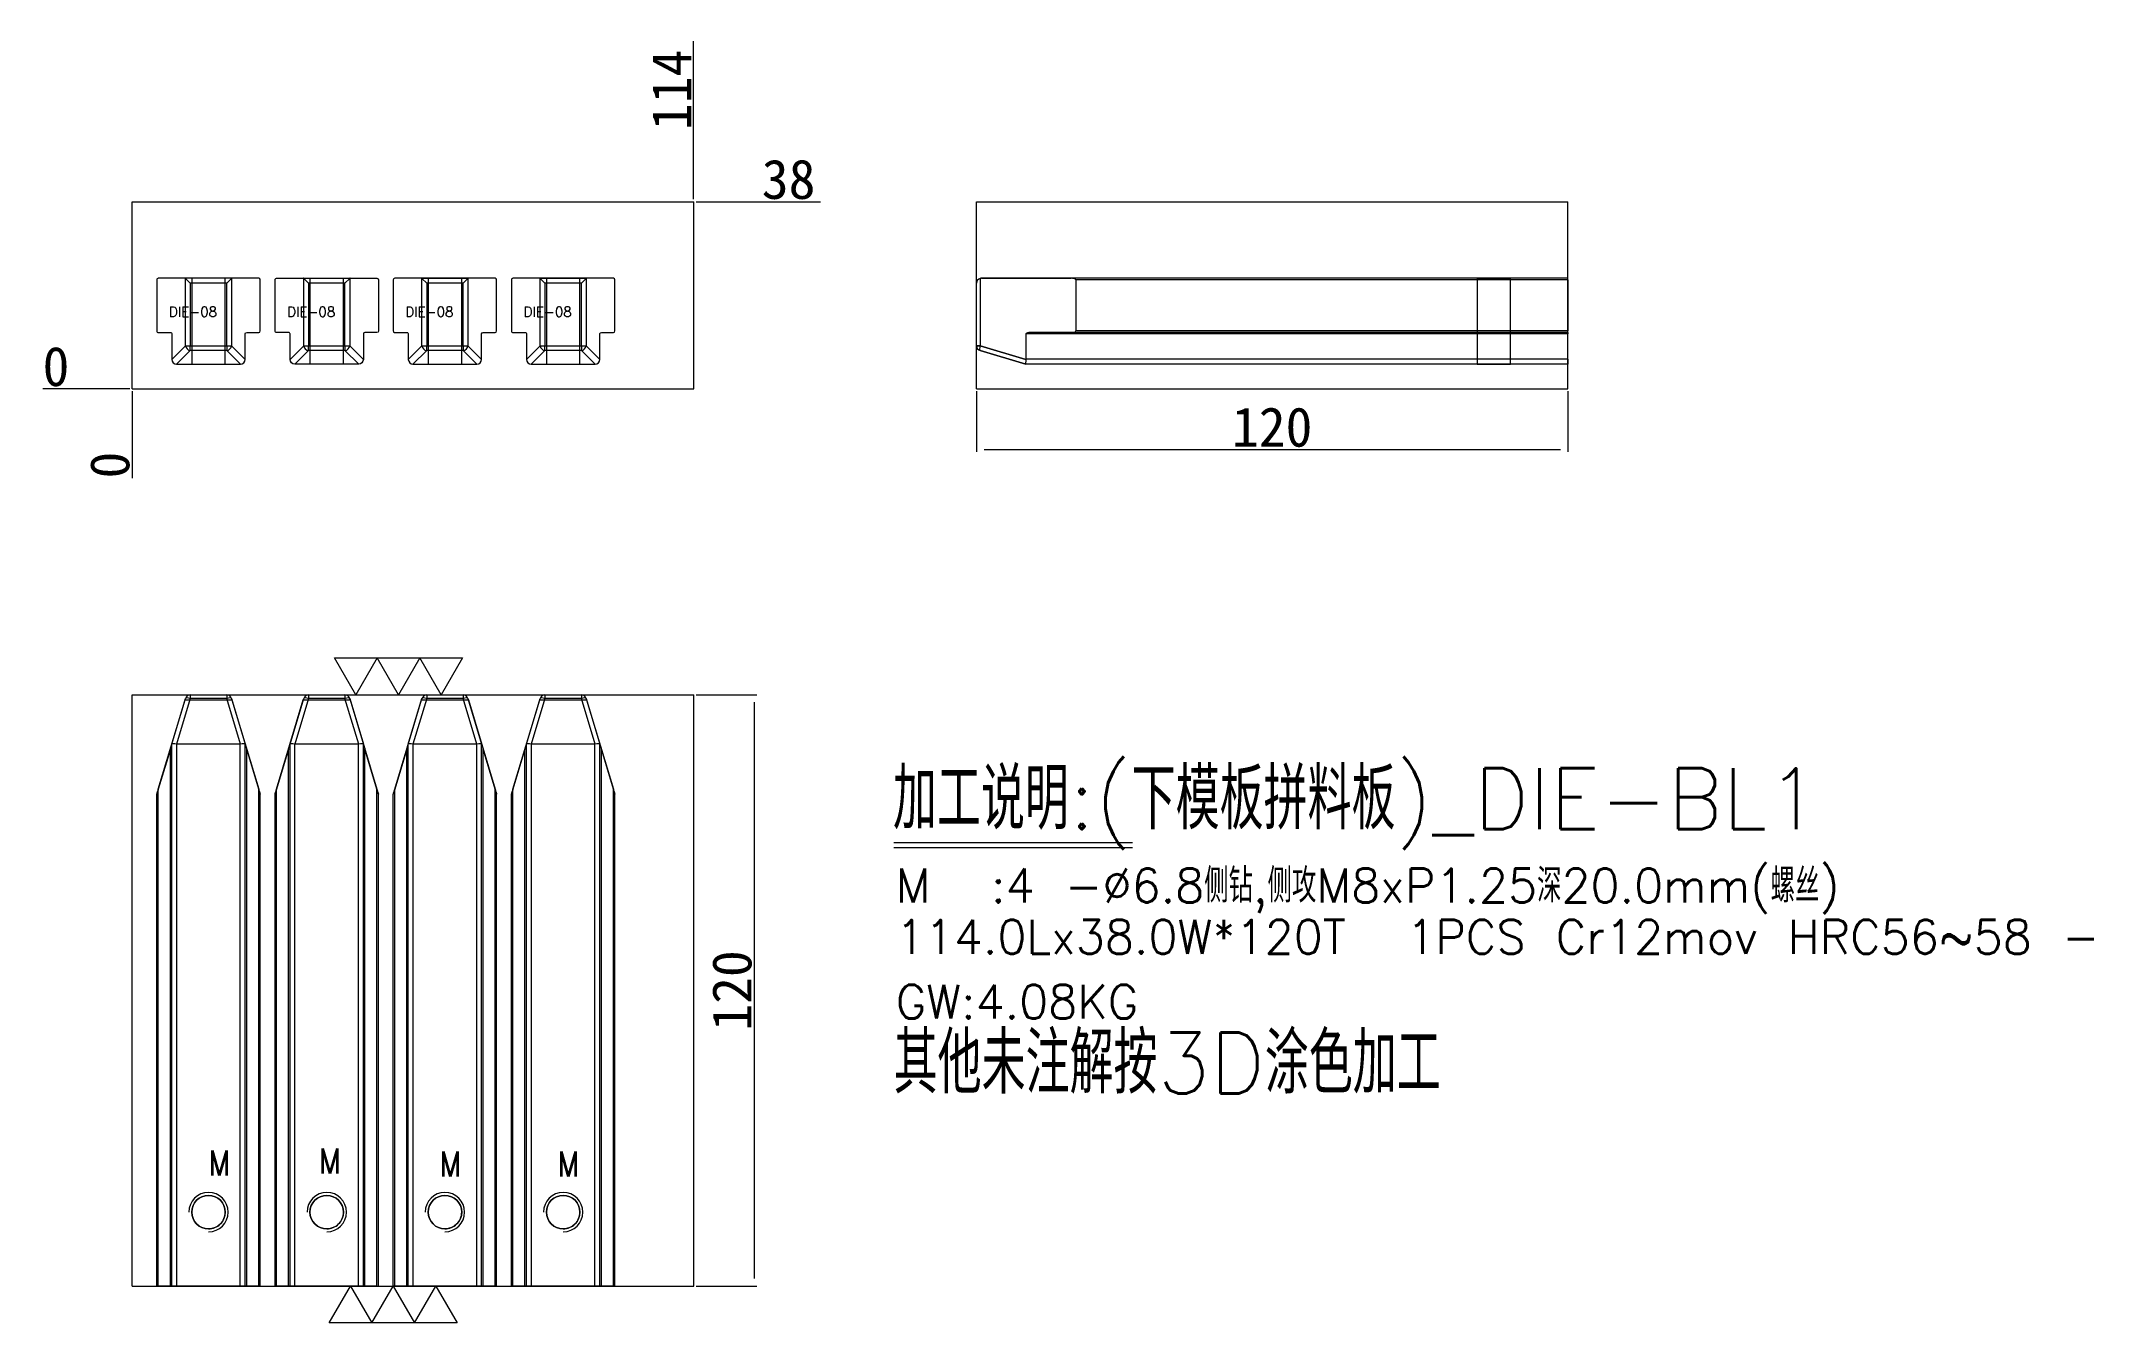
# Model space of a CAD drawing. Header units: millimetres. Extents: x 10311 to 10728, y 41811 to 42071.
import ezdxf

# ---------------------------------------------------------------- set-up
doc = ezdxf.new("R2010")
doc.units = ezdxf.units.MM
doc.linetypes.add('DASHED', pattern=[0])
doc.layers.add('DIE', color=7, linetype='Continuous')
doc.layers.add('dim', color=4, linetype='Continuous')
doc.styles.add('_PUG_ERP', font='txt')
doc.styles.add('chinesef_fs', font='txt.shx', dxfattribs={"bigfont": 'gbcbig.shx'})
doc.dimstyles.new('_PUG_ERP', dxfattribs={"dimtxt": 8, "dimasz": 1.5, "dimexe": 0.5, "dimexo": 0.5, "dimgap": 0.5, "dimtad": 1, "dimtxsty": '_PUG_ERP', "dimblk": 'CLOSEDBLANK', "dimcen": 0, "dimclrd": 4, "dimclre": 4, "dimclrt": 3, "dimazin": 3, "dimtfac": 1, "dimtmove": 0, "dimatfit": 3, "dimldrblk": 'CLOSEDBLANK', "dimlwd": 9, "dimlwe": 9})

msp = doc.modelspace()

# ---------------------------------------------------------------- texts
at = {"layer": 'dim', "color": 7, "lineweight": 13, "style": 'chinesef_fs'}
for p in [(10337.35, 42015.01), (10361.35, 42015.01), (10385.35, 42015.01), (10409.351, 42015.01)]:
    msp.add_text('DIE-08', height=2, dxfattribs=at).set_placement(p)
at = {"layer": 'dim', "color": 4, "lineweight": 13, "style": 'chinesef_fs'}
for s, height, p in [('加工说明:(下模板拼料板)_DIE-BL1', 12.4, (10484.339, 41910.943)), ('M  :4 -%%c6.8侧钻,侧攻M8xP1.25深20.0mm(螺丝)', 6.88, (10484.905, 41896.074)), ('114.0Lx38.0W*120T  1PCS Cr12mov HRC56~58 - ', 6.88, (10484.905, 41885.674)), ('GW:4.08KG ', 6.88, (10484.905, 41872.497))]:
    msp.add_text(s, height=height, dxfattribs=at).set_placement(p)
at = {"layer": 'dim', "color": 21, "lineweight": 13, "style": 'chinesef_fs'}
msp.add_text('其他未注解按3D涂色加工', height=12.4, dxfattribs=at).set_placement((10484.486, 41857.3))
at = {"layer": 'dim', "color": 4, "lineweight": 13, "style": 'chinesef_fs', "width": 0.8408}
for p in [(10345.361, 41840.625), (10367.801, 41841.029), (10392.262, 41840.423), (10416.218, 41840.423)]:
    msp.add_text('M', height=5.1, dxfattribs=at).set_placement(p)

# ---------------------------------------------------------------- blocks, each defined once
blk = doc.blocks.new('*D733')
at = {"layer": 'Defpoints', "color": 0}
for p in [(10443.88, 42038.36), (10456.18, 42038.36), (10329.88, 42000.36)]:
    blk.add_point(p, dxfattribs=at)
at = {"layer": 'dim', "color": 4, "lineweight": 9}
blk.add_line((10444.38, 42038.36), (10469.64, 42038.36), dxfattribs=at)
at = {"layer": 'dim', "color": 3, "lineweight": 13, "insert": (10463.16, 42042.86), "char_height": 8, "attachment_point": 5, "style": '_PUG_ERP'}
blk.add_mtext('38', dxfattribs=at)
blk = doc.blocks.new('_ClosedBlank')
blk = doc.blocks.new('*D734')
at = {"layer": 'Defpoints', "color": 0}
for p in [(10317.58, 42000.36), (10329.88, 42000.36), (10329.88, 42000.36)]:
    blk.add_point(p, dxfattribs=at)
at = {"layer": 'dim', "color": 4, "lineweight": 9}
blk.add_line((10329.38, 42000.36), (10311.75, 42000.36), dxfattribs=at)
at = {"layer": 'dim', "color": 3, "lineweight": 13, "insert": (10314.42, 42004.86), "char_height": 8, "attachment_point": 5, "style": '_PUG_ERP'}
blk.add_mtext('0', dxfattribs=at)
blk = doc.blocks.new('*D735')
at = {"layer": 'Defpoints', "color": 0}
for p in [(10329.88, 42000.36), (10329.88, 42000.36), (10329.88, 41988.06)]:
    blk.add_point(p, dxfattribs=at)
at = {"layer": 'dim', "color": 4, "lineweight": 9}
blk.add_line((10329.88, 41999.86), (10329.88, 41982.22), dxfattribs=at)
at = {"layer": 'dim', "color": 3, "lineweight": 13, "insert": (10325.38, 41984.89), "char_height": 8, "attachment_point": 5, "rotation": 90, "style": '_PUG_ERP'}
blk.add_mtext('0', dxfattribs=at)
blk = doc.blocks.new('*D736')
at = {"layer": 'Defpoints', "color": 0}
for p in [(10443.88, 42050.66), (10443.88, 42038.36), (10329.88, 42000.36)]:
    blk.add_point(p, dxfattribs=at)
at = {"layer": 'dim', "color": 4, "lineweight": 9}
for p, q in [((10443.88, 42047.66), (10443.88, 42070.97)), ((10443.88, 42044.66), (10443.88, 42047.66)), ((10443.88, 42038.86), (10443.88, 42044.66))]:
    blk.add_line(p, q, dxfattribs=at)
at = {"layer": 'dim', "color": 3, "lineweight": 13, "insert": (10439.38, 42061.06), "char_height": 8, "attachment_point": 5, "rotation": 90, "style": '_PUG_ERP'}
blk.add_mtext('114', dxfattribs=at)
blk = doc.blocks.new('*D737')
at = {"layer": 'Defpoints', "color": 0}
for p in [(10443.88, 41938.22), (10443.88, 41818.22), (10456.18, 41818.22)]:
    blk.add_point(p, dxfattribs=at)
at = {"layer": 'dim', "color": 4, "lineweight": 9}
for p, q in [((10444.38, 41938.22), (10456.68, 41938.22)), ((10456.18, 41936.72), (10456.18, 41819.72)), ((10444.38, 41818.22), (10456.68, 41818.22))]:
    blk.add_line(p, q, dxfattribs=at)
at = {"layer": 'dim', "color": 3, "lineweight": 13, "insert": (10451.68, 41878.22), "char_height": 8, "attachment_point": 5, "rotation": 90, "style": '_PUG_ERP'}
blk.add_mtext('120', dxfattribs=at)
blk = doc.blocks.new('*D738')
at = {"layer": 'Defpoints', "color": 0}
for p in [(10501.33, 42000.36), (10621.33, 42000.36), (10621.33, 41988.06)]:
    blk.add_point(p, dxfattribs=at)
at = {"layer": 'dim', "color": 4, "lineweight": 9}
for p, q in [((10501.33, 41999.86), (10501.33, 41987.56)), ((10621.33, 41999.86), (10621.33, 41987.56)), ((10502.83, 41988.06), (10619.83, 41988.06))]:
    blk.add_line(p, q, dxfattribs=at)
at = {"layer": 'dim', "color": 3, "lineweight": 13, "insert": (10561.33, 41992.56), "char_height": 8, "attachment_point": 5, "style": '_PUG_ERP'}
blk.add_mtext('120', dxfattribs=at)

# ---------------------------------------------------------------- dimensions: what is measured, and where the dimension line sits
at = {"layer": 'dim', "lineweight": 13}
for feature_location, offset, dtype, origin, picture, middle in [((10443.884, 42038.358), (0, 12.3), 1, (10329.884, 42000.358), '*D736', (10439.384, 42061.063)), ((10443.884, 42038.358), (12.3, 0), 0, (10329.884, 42000.358), '*D733', (10463.16, 42042.858)), ((10329.883889655, 42000.358079461), (-12.3, 0), 0, (10329.883889655, 42000.358079461), '*D734', (10314.417222988, 42004.858079461)), ((10329.883889655, 42000.358079461), (0, -12.3), 1, (10329.883889655, 42000.358079461), '*D735', (10325.383889655, 41984.891412795))]:
    dim = msp.add_ordinate_dim(feature_location=feature_location, offset=offset, dtype=dtype, origin=origin, dimstyle='_PUG_ERP', dxfattribs=at)
    dim.commit()
    dim.dimension.update_dxf_attribs({"geometry": picture, "text_midpoint": middle})
dim = msp.add_linear_dim(base=(10621.329, 41988.058), p1=(10501.329, 42000.358), p2=(10621.329, 42000.358), dimstyle='_PUG_ERP', dxfattribs=at)
dim.commit()
dim.dimension.update_dxf_attribs({"geometry": '*D738', "text_midpoint": (10561.329, 41992.558)})
dim = msp.add_linear_dim(base=(10456.184, 41818.222), p1=(10443.884, 41938.222), p2=(10443.884, 41818.222), angle=90, dimstyle='_PUG_ERP', dxfattribs=at)
dim.commit()
dim.dimension.update_dxf_attribs({"geometry": '*D737', "text_midpoint": (10451.684, 41878.222)})

# ---------------------------------------------------------------- linework, layer by layer
at = {"layer": 'DIE', "color": 155, "linetype": 'Continuous', "lineweight": 13}
for p, q in [((10340.72, 42009.103), (10340.72, 42022.766)), ((10341.678, 42021.809), (10341.678, 42009.103)), ((10349.09, 42021.808), (10341.678, 42021.809)), ((10349.09, 42009.102), (10349.09, 42021.808)), ((10350.048, 42022.766), (10350.048, 42009.102)), ((10364.72, 42009.103), (10364.721, 42022.766)), ((10365.679, 42021.809), (10365.678, 42009.103)), ((10373.091, 42021.808), (10365.679, 42021.809)), ((10373.09, 42009.102), (10373.091, 42021.808)), ((10374.048, 42022.766), (10374.048, 42009.102)), ((10388.721, 42009.103), (10388.721, 42022.766)), ((10397.091, 42021.808), (10389.679, 42021.809)), ((10389.679, 42021.809), (10389.679, 42009.103)), ((10397.09, 42009.102), (10397.091, 42021.808)), ((10398.049, 42022.766), (10398.048, 42009.102)), ((10412.721, 42009.103), (10412.722, 42022.766)), ((10421.091, 42021.808), (10413.679, 42021.809)), ((10413.679, 42021.809), (10413.679, 42009.103)), ((10421.091, 42009.102), (10421.091, 42021.808)), ((10422.049, 42022.766), (10422.049, 42009.102)), ((10502.042, 42022.766), (10502.042, 42009.102)), ((10502.329, 42022.809), (10502.329, 42022.808)), ((10621.329, 42022.808), (10520.496, 42022.808)), ((10621.329, 42022.508), (10521.496, 42022.508)), ((10621.329, 42011.508), (10511.329, 42011.508)), ((10621.329, 42012.108), (10521.496, 42012.108)), ((10337.935, 42006.317), (10340.72, 42009.103)), ((10341.678, 42008.145), (10338.892, 42005.359)), ((10340.72, 42009.103), (10341.678, 42009.103)), ((10341.678, 42008.145), (10341.678, 42009.103)), ((10341.678, 42009.103), (10349.09, 42009.102)), ((10349.09, 42008.144), (10341.678, 42008.145)), ((10349.09, 42009.102), (10349.09, 42008.144)), ((10349.09, 42009.102), (10350.048, 42009.102)), ((10351.875, 42005.359), (10349.09, 42008.144)), ((10350.048, 42009.102), (10352.833, 42006.317)), ((10361.935, 42006.317), (10364.72, 42009.103)), ((10365.678, 42008.145), (10362.893, 42005.359)), ((10364.72, 42009.103), (10365.678, 42009.103)), ((10365.678, 42008.145), (10365.678, 42009.103)), ((10365.678, 42009.103), (10373.09, 42009.102)), ((10373.09, 42008.144), (10365.678, 42008.145)), ((10373.09, 42009.102), (10373.09, 42008.144)), ((10373.09, 42009.102), (10374.048, 42009.102)), ((10375.875, 42005.359), (10373.09, 42008.144)), ((10374.048, 42009.102), (10376.833, 42006.317)), ((10385.935, 42006.317), (10388.721, 42009.103)), ((10389.678, 42008.145), (10386.893, 42005.359)), ((10388.721, 42009.103), (10389.679, 42009.103)), ((10389.678, 42008.145), (10389.679, 42009.103)), ((10397.09, 42008.144), (10389.678, 42008.145)), ((10389.679, 42009.103), (10397.09, 42009.102)), ((10397.09, 42009.102), (10397.09, 42008.144)), ((10397.09, 42009.102), (10398.048, 42009.102)), ((10399.876, 42005.359), (10397.09, 42008.144)), ((10398.048, 42009.102), (10400.834, 42006.317)), ((10409.936, 42006.317), (10412.721, 42009.103)), ((10413.679, 42008.145), (10410.893, 42005.359)), ((10412.721, 42009.103), (10413.679, 42009.103)), ((10413.679, 42008.145), (10413.679, 42009.103)), ((10413.679, 42009.103), (10421.091, 42009.102)), ((10421.091, 42008.144), (10413.679, 42008.145)), ((10421.091, 42009.102), (10422.049, 42009.102)), ((10421.091, 42009.102), (10421.091, 42008.144)), ((10423.876, 42005.359), (10421.091, 42008.144)), ((10422.049, 42009.102), (10424.834, 42006.317)), ((10502.042, 42009.102), (10511.327, 42006.317)), ((10621.329, 42006.358), (10511.329, 42006.358)), ((10341.678, 41937.51), (10338.892, 41928.225)), ((10349.09, 41937.51), (10341.678, 41937.51)), ((10351.875, 41928.225), (10349.09, 41937.51)), ((10350.048, 41937.51), (10350.048, 41937.51)), ((10350.048, 41937.51), (10352.833, 41928.225)), ((10365.678, 41937.51), (10362.893, 41928.225)), ((10373.09, 41937.51), (10365.678, 41937.51)), ((10375.875, 41928.225), (10373.09, 41937.51)), ((10374.048, 41937.51), (10374.048, 41937.51)), ((10374.048, 41937.51), (10376.833, 41928.225)), ((10389.678, 41937.51), (10386.893, 41928.225)), ((10397.09, 41937.51), (10389.678, 41937.51)), ((10399.876, 41928.225), (10397.09, 41937.51)), ((10398.049, 41937.51), (10398.048, 41937.51)), ((10398.048, 41937.51), (10400.834, 41928.225)), ((10413.679, 41937.51), (10410.893, 41928.225)), ((10421.091, 41937.51), (10413.679, 41937.51)), ((10423.876, 41928.225), (10421.091, 41937.51)), ((10422.049, 41937.51), (10422.049, 41937.51)), ((10422.049, 41937.51), (10424.834, 41928.225)), ((10338.934, 41818.222), (10338.934, 41928.222)), ((10351.834, 41818.222), (10351.834, 41928.222)), ((10352.834, 41818.222), (10352.834, 41928.222)), ((10352.834, 41818.222), (10352.834, 41928.222)), ((10362.934, 41818.222), (10362.934, 41928.222)), ((10375.834, 41818.222), (10375.834, 41928.222)), ((10376.834, 41818.222), (10376.834, 41928.222)), ((10376.834, 41818.222), (10376.834, 41928.222)), ((10386.934, 41818.222), (10386.934, 41928.222)), ((10399.834, 41818.222), (10399.834, 41928.222)), ((10400.834, 41818.222), (10400.834, 41928.222)), ((10400.835, 41818.222), (10400.835, 41928.222)), ((10410.935, 41818.222), (10410.935, 41928.222)), ((10423.835, 41818.222), (10423.835, 41928.222)), ((10424.835, 41818.222), (10424.835, 41928.222)), ((10424.835, 41818.222), (10424.835, 41928.222)), ((10337.634, 41818.222), (10337.634, 41927.222)), ((10353.134, 41818.222), (10353.134, 41927.222)), ((10361.634, 41818.222), (10361.634, 41927.222)), ((10377.134, 41818.222), (10377.134, 41927.222)), ((10385.635, 41818.222), (10385.635, 41927.222)), ((10401.135, 41818.222), (10401.135, 41927.222)), ((10409.635, 41818.222), (10409.635, 41927.222)), ((10425.135, 41818.222), (10425.135, 41927.222)), ((10335.184, 41818.222), (10335.184, 41919.056)), ((10355.584, 41818.222), (10355.584, 41919.056)), ((10355.884, 41818.222), (10355.884, 41918.056)), ((10359.184, 41818.222), (10359.184, 41919.056)), ((10379.584, 41818.222), (10379.584, 41919.056)), ((10379.884, 41818.222), (10379.884, 41918.056)), ((10383.185, 41818.222), (10383.185, 41919.056)), ((10403.585, 41818.222), (10403.585, 41919.056)), ((10403.885, 41818.222), (10403.885, 41918.056)), ((10407.185, 41818.222), (10407.185, 41919.056)), ((10427.585, 41818.222), (10427.585, 41919.056)), ((10427.885, 41818.222), (10427.885, 41918.056))]:
    msp.add_line(p, q, dxfattribs=at)
at = {"layer": 'DIE', "color": 11, "linetype": 'Continuous', "lineweight": 13}
for p, q in [((10340.72, 42022.766), (10341.678, 42021.809)), ((10349.09, 42021.808), (10350.048, 42022.766)), ((10364.721, 42022.766), (10365.679, 42021.809)), ((10373.091, 42021.808), (10374.048, 42022.766)), ((10388.635, 42022.809), (10398.135, 42022.808)), ((10388.721, 42022.766), (10389.679, 42021.809)), ((10397.091, 42021.808), (10398.049, 42022.766)), ((10412.635, 42022.809), (10422.135, 42022.808)), ((10412.722, 42022.766), (10413.679, 42021.809)), ((10421.091, 42021.808), (10422.049, 42022.766)), ((10501.329, 42021.808), (10501.329, 42021.809)), ((10501.329, 42009.102), (10501.329, 42021.808)), ((10520.496, 42022.809), (10502.329, 42022.809)), ((10502.329, 42022.808), (10520.496, 42022.808)), ((10621.329, 42022.809), (10520.496, 42022.809)), ((10521.496, 42022.508), (10521.496, 42012.108)), ((10621.329, 42022.808), (10621.329, 42022.809)), ((10621.329, 42022.508), (10621.329, 42022.808)), ((10621.329, 42022.508), (10621.329, 42012.108)), ((10511.329, 42011.508), (10511.329, 42006.358)), ((10520.496, 42011.808), (10512.329, 42011.808)), ((10621.329, 42011.808), (10520.496, 42011.808)), ((10621.329, 42011.808), (10621.329, 42012.108)), ((10621.329, 42011.808), (10621.329, 42011.508)), ((10621.329, 42006.358), (10621.329, 42011.508)), ((10511.327, 42005.359), (10502.042, 42008.144)), ((10621.329, 42005.358), (10511.329, 42005.358)), ((10621.329, 42006.358), (10621.329, 42005.358)), ((10337.935, 41928.225), (10340.72, 41937.51)), ((10341.678, 41938.222), (10349.09, 41938.222)), ((10349.09, 41938.222), (10349.09, 41938.222)), ((10350.134, 41937.222), (10355.584, 41919.056)), ((10361.935, 41928.225), (10364.72, 41937.51)), ((10365.678, 41938.222), (10373.09, 41938.222)), ((10373.09, 41938.222), (10373.091, 41938.222)), ((10374.135, 41937.222), (10379.585, 41919.056)), ((10385.935, 41928.225), (10388.721, 41937.51)), ((10389.679, 41938.222), (10397.09, 41938.222)), ((10397.09, 41938.222), (10397.091, 41938.222)), ((10398.135, 41937.222), (10403.585, 41919.056)), ((10409.936, 41928.225), (10412.721, 41937.51)), ((10413.679, 41938.222), (10421.091, 41938.222)), ((10421.091, 41938.222), (10421.091, 41938.222)), ((10422.135, 41937.222), (10427.585, 41919.056)), ((10337.934, 41818.222), (10337.934, 41928.222)), ((10351.834, 41928.222), (10338.934, 41928.222)), ((10352.834, 41928.222), (10352.834, 41928.222)), ((10361.934, 41818.222), (10361.934, 41928.222)), ((10375.834, 41928.222), (10362.934, 41928.222)), ((10376.834, 41928.222), (10376.834, 41928.222)), ((10385.934, 41818.222), (10385.934, 41928.222)), ((10399.834, 41928.222), (10386.934, 41928.222)), ((10400.835, 41928.222), (10400.834, 41928.222)), ((10409.935, 41818.222), (10409.935, 41928.222)), ((10423.835, 41928.222), (10410.935, 41928.222)), ((10424.835, 41928.222), (10424.835, 41928.222)), ((10337.634, 41927.222), (10335.184, 41919.056)), ((10355.584, 41919.056), (10353.134, 41927.222)), ((10361.634, 41927.222), (10359.184, 41919.056)), ((10379.584, 41919.056), (10377.134, 41927.222)), ((10385.635, 41927.222), (10383.185, 41919.056)), ((10403.585, 41919.056), (10401.135, 41927.222)), ((10409.635, 41927.222), (10407.185, 41919.056)), ((10427.585, 41919.056), (10425.135, 41927.222)), ((10334.884, 41818.222), (10334.884, 41918.056)), ((10355.884, 41818.222), (10355.884, 41918.056)), ((10355.884, 41918.056), (10355.884, 41918.056)), ((10358.884, 41818.222), (10358.884, 41918.056)), ((10379.885, 41918.056), (10379.884, 41918.056)), ((10379.885, 41818.222), (10379.885, 41918.056)), ((10382.885, 41818.222), (10382.885, 41918.056)), ((10403.885, 41818.222), (10403.885, 41918.056)), ((10403.885, 41918.056), (10403.885, 41918.056)), ((10406.885, 41818.222), (10406.885, 41918.056)), ((10427.885, 41818.222), (10427.885, 41918.056)), ((10427.885, 41918.056), (10427.885, 41918.056)), ((10335.184, 41818.222), (10334.884, 41818.222)), ((10337.634, 41818.222), (10335.184, 41818.222)), ((10337.934, 41818.222), (10337.634, 41818.222)), ((10338.934, 41818.222), (10337.934, 41818.222)), ((10351.834, 41818.222), (10338.934, 41818.222)), ((10352.834, 41818.222), (10351.834, 41818.222)), ((10353.134, 41818.222), (10352.834, 41818.222)), ((10352.834, 41818.222), (10352.834, 41818.222)), ((10355.584, 41818.222), (10353.134, 41818.222)), ((10355.584, 41818.222), (10355.884, 41818.222)), ((10355.884, 41818.222), (10355.884, 41818.222)), ((10359.184, 41818.222), (10358.884, 41818.222)), ((10361.634, 41818.222), (10359.184, 41818.222)), ((10361.934, 41818.222), (10361.634, 41818.222)), ((10362.934, 41818.222), (10361.934, 41818.222)), ((10375.834, 41818.222), (10362.934, 41818.222)), ((10376.834, 41818.222), (10375.834, 41818.222)), ((10377.134, 41818.222), (10376.834, 41818.222)), ((10376.834, 41818.222), (10376.834, 41818.222)), ((10379.584, 41818.222), (10377.134, 41818.222)), ((10379.584, 41818.222), (10379.884, 41818.222)), ((10379.885, 41818.222), (10379.884, 41818.222)), ((10383.185, 41818.222), (10382.885, 41818.222)), ((10385.635, 41818.222), (10383.185, 41818.222)), ((10385.934, 41818.222), (10385.635, 41818.222)), ((10386.934, 41818.222), (10385.934, 41818.222)), ((10399.834, 41818.222), (10386.934, 41818.222)), ((10400.834, 41818.222), (10399.834, 41818.222)), ((10400.834, 41818.222), (10400.835, 41818.222)), ((10401.135, 41818.222), (10400.835, 41818.222)), ((10403.585, 41818.222), (10401.135, 41818.222)), ((10403.585, 41818.222), (10403.885, 41818.222)), ((10403.885, 41818.222), (10403.885, 41818.222)), ((10407.185, 41818.222), (10406.885, 41818.222)), ((10409.635, 41818.222), (10407.185, 41818.222)), ((10409.935, 41818.222), (10409.635, 41818.222)), ((10410.935, 41818.222), (10409.935, 41818.222)), ((10423.835, 41818.222), (10410.935, 41818.222)), ((10424.835, 41818.222), (10423.835, 41818.222)), ((10425.135, 41818.222), (10424.835, 41818.222)), ((10424.835, 41818.222), (10424.835, 41818.222)), ((10427.585, 41818.222), (10425.135, 41818.222)), ((10427.585, 41818.222), (10427.885, 41818.222)), ((10427.885, 41818.222), (10427.885, 41818.222))]:
    msp.add_line(p, q, dxfattribs=at)
at = {"layer": 'DIE', "color": 5, "linetype": 'DASHED', "lineweight": 13, "ltscale": 0.527809}
for p, q in [((10341.981, 42022.808), (10341.98, 42005.358)), ((10348.786, 42005.358), (10348.787, 42022.808)), ((10365.982, 42022.808), (10365.981, 42005.358)), ((10372.787, 42005.358), (10372.788, 42022.808)), ((10389.982, 42022.808), (10389.981, 42005.358)), ((10396.787, 42005.358), (10396.788, 42022.808)), ((10413.982, 42022.808), (10413.981, 42005.358)), ((10420.787, 42005.358), (10420.788, 42022.808)), ((10602.926, 42022.808), (10602.926, 42005.358)), ((10609.732, 42005.358), (10609.732, 42022.808)), ((10345.384, 41836.625), (10345.383, 41836.625)), ((10369.385, 41836.625), (10369.384, 41836.625)), ((10393.385, 41836.625), (10393.384, 41836.625)), ((10417.385, 41836.625), (10417.384, 41836.625)), ((10345.383, 41829.819), (10345.384, 41829.819)), ((10345.384, 41829.819), (10345.384, 41829.819)), ((10369.384, 41829.819), (10369.385, 41829.819)), ((10369.384, 41829.819), (10369.385, 41829.819)), ((10393.384, 41829.819), (10393.385, 41829.819)), ((10393.385, 41829.819), (10393.385, 41829.819)), ((10417.384, 41829.819), (10417.385, 41829.819)), ((10417.385, 41829.819), (10417.385, 41829.819))]:
    msp.add_line(p, q, dxfattribs=at)
at = {"layer": 'DIE', "color": 155, "linetype": 'DASHED', "lineweight": 13, "ltscale": 0.527809}
for p, q in [((10502.042, 42022.766), (10502.042, 42022.766)), ((10621.329, 42022.509), (10521.496, 42022.509)), ((10621.329, 42011.508), (10511.329, 42011.508)), ((10621.329, 42012.108), (10521.496, 42012.108)), ((10511.327, 42006.317), (10502.042, 42009.103)), ((10502.042, 42008.145), (10511.327, 42005.359)), ((10502.042, 42008.144), (10502.042, 42008.145)), ((10621.329, 42006.359), (10511.329, 42006.359)), ((10621.329, 42005.359), (10511.329, 42005.359)), ((10340.634, 41937.222), (10350.134, 41937.222)), ((10340.72, 41937.51), (10340.72, 41937.51)), ((10364.635, 41937.222), (10374.135, 41937.222)), ((10364.72, 41937.51), (10364.721, 41937.51)), ((10388.635, 41937.222), (10398.135, 41937.222)), ((10388.721, 41937.51), (10388.721, 41937.51)), ((10412.635, 41937.222), (10422.135, 41937.222)), ((10412.721, 41937.51), (10412.722, 41937.51)), ((10334.884, 41818.222), (10334.884, 41918.056)), ((10335.184, 41818.222), (10335.184, 41919.056)), ((10355.584, 41818.222), (10355.584, 41919.056)), ((10358.885, 41818.222), (10358.885, 41918.056)), ((10359.185, 41818.222), (10359.185, 41919.056)), ((10379.585, 41818.222), (10379.585, 41919.056)), ((10382.885, 41818.222), (10382.885, 41918.056)), ((10383.185, 41818.222), (10383.185, 41919.056)), ((10403.585, 41818.222), (10403.585, 41919.056)), ((10406.885, 41818.222), (10406.885, 41918.056)), ((10407.185, 41818.222), (10407.185, 41919.056)), ((10427.585, 41818.222), (10427.585, 41919.056))]:
    msp.add_line(p, q, dxfattribs=at)
at = {"layer": 'DIE', "color": 11, "linetype": 'DASHED', "lineweight": 13, "ltscale": 0.527809}
for p, q in [((10521.496, 42022.508), (10521.496, 42022.509)), ((10511.329, 42005.358), (10511.329, 42005.359)), ((10335.184, 41919.056), (10340.634, 41937.222)), ((10359.185, 41919.056), (10364.635, 41937.222)), ((10383.185, 41919.056), (10388.635, 41937.222)), ((10407.185, 41919.056), (10412.635, 41937.222)), ((10337.934, 41818.222), (10337.934, 41928.222)), ((10337.934, 41928.222), (10337.934, 41928.222)), ((10361.934, 41818.222), (10361.934, 41928.222)), ((10361.934, 41928.222), (10361.934, 41928.222)), ((10385.934, 41928.222), (10385.935, 41928.222)), ((10385.935, 41818.222), (10385.935, 41928.222)), ((10409.935, 41818.222), (10409.935, 41928.222)), ((10409.935, 41928.222), (10409.935, 41928.222)), ((10334.884, 41918.056), (10334.884, 41918.056)), ((10358.884, 41918.056), (10358.885, 41918.056)), ((10382.885, 41918.056), (10382.885, 41918.056)), ((10406.885, 41918.056), (10406.885, 41918.056))]:
    msp.add_line(p, q, dxfattribs=at)
at = {"layer": 'DIE', "color": 1, "lineweight": 13}
for points in [[(10338.892, 42005.359), (10338.934, 42005.359), (10351.834, 42005.358), (10351.875, 42005.359, 0.3902086), (10352.833, 42006.317), (10352.834, 42006.358), (10352.834, 42011.508, -0.4142037), (10353.134, 42011.808), (10355.584, 42011.808, 0.4142037), (10355.884, 42012.108), (10355.884, 42022.508, 0.4142111), (10355.584, 42022.808), (10335.184, 42022.809, 0.414216), (10334.884, 42022.509), (10334.884, 42012.108, 0.4142234), (10335.184, 42011.808), (10337.634, 42011.808, -0.4142234), (10337.934, 42011.508), (10337.934, 42006.359), (10337.935, 42006.317, 0.3902041)], [(10361.934, 42011.508, 0.4142234), (10361.634, 42011.808), (10359.184, 42011.808, -0.4142234), (10358.884, 42012.108), (10358.885, 42022.509, -0.414216), (10359.185, 42022.809), (10379.585, 42022.808, -0.4142111), (10379.885, 42022.508), (10379.884, 42012.108, -0.4142037), (10379.584, 42011.808), (10377.134, 42011.808, 0.4142037), (10376.834, 42011.508), (10376.834, 42006.358), (10376.833, 42006.317, -0.3902086), (10375.875, 42005.359), (10375.834, 42005.358), (10362.934, 42005.359), (10362.893, 42005.359, -0.3902041), (10361.935, 42006.317), (10361.934, 42006.359)], [(10403.885, 42012.108), (10403.885, 42022.508, 0.4142111), (10403.585, 42022.808), (10383.185, 42022.809, 0.414216), (10382.885, 42022.509), (10382.885, 42012.108, 0.4142234), (10383.185, 42011.808), (10385.635, 42011.808, -0.4142234), (10385.935, 42011.508), (10385.934, 42006.359), (10385.935, 42006.317, 0.3902041), (10386.893, 42005.359), (10386.934, 42005.359), (10399.834, 42005.358), (10399.876, 42005.359, 0.3902086), (10400.834, 42006.317), (10400.834, 42006.358), (10400.835, 42011.508, -0.4142037), (10401.135, 42011.808), (10403.585, 42011.808, 0.4142037)], [(10409.935, 42006.359), (10409.936, 42006.317, 0.3902041), (10410.893, 42005.359), (10410.935, 42005.359), (10423.835, 42005.358), (10423.876, 42005.359, 0.3902086), (10424.834, 42006.317), (10424.835, 42006.358), (10424.835, 42011.508, -0.4142037), (10425.135, 42011.808), (10427.585, 42011.808, 0.4142037), (10427.885, 42012.108), (10427.885, 42022.508, 0.4142111), (10427.585, 42022.808), (10407.185, 42022.809, 0.414216), (10406.885, 42022.509), (10406.885, 42012.108, 0.4142234), (10407.185, 42011.808), (10409.635, 42011.808, -0.4142234), (10409.935, 42011.508)]]:
    msp.add_lwpolyline(points, format="xyb", close=True, dxfattribs=at)
at = {"layer": 'DIE', "color": 42, "linetype": 'Continuous', "lineweight": 18}
for centre in [(10345.384, 41833.222), (10369.385, 41833.222), (10393.385, 41833.222), (10417.384, 41833.222)]:
    msp.add_circle(centre, 3.403, dxfattribs=at)
at = {"layer": 'DIE', "color": 42, "linetype": 'Continuous', "lineweight": 13}
for centre in [(10345.384, 41833.222), (10369.385, 41833.222), (10393.385, 41833.222), (10417.384, 41833.222)]:
    msp.add_arc(centre, 4, 270, 180, dxfattribs=at)
at = {"layer": 'DIE', "color": 11, "linetype": 'Continuous', "lineweight": 13}
for centre, major_axis, ratio, start_param, end_param in [((10340.634, 42021.809), (0, 1), 0.3, 5.9917257, 6.2831825), ((10350.134, 42021.808), (0, 1), 0.3, 6.2831825, 6.5746393), ((10364.635, 42021.809), (0, 1), 0.3, 5.9917257, 6.2831825), ((10374.135, 42021.808), (0, 1), 0.3, 6.2831825, 6.5746393), ((10388.635, 42021.809), (0, 1), 0.3, 5.9917257, 6.2831825), ((10398.135, 42021.808), (0, 1), 0.3, 6.2831825, 6.5746393), ((10412.635, 42021.809), (0, 1), 0.3, 5.9917258, 6.2831825), ((10422.135, 42021.808), (0, 1), 0.3, 6.2831825, 6.5746393), ((10502.329, 42021.809), (0, 1), 0.999958, 0.2914568, 1.5707963), ((10502.329, 42021.808), (-1, 0), 0.999958, 5.0038477, 6.2831872), ((10502.329, 42021.809), (-0.707, -0.707), 0.999987, 3.9272394, 4.2186961), ((10502.329, 42021.808), (-0.707, 0.707), 0.999987, 5.498147, 5.7896038), ((10520.496, 42022.508), (-1, 0), 0.3, 3.141596, 4.7123839), ((10512.329, 42011.508), (-1, 0), 0.3, 4.712426, 6.2831886), ((10520.496, 42012.108), (-1, 0), 0.3, 1.5708334, 3.141596), ((10502.329, 42009.102), (1, 0), 1, 3.1415927, 4.4209322), ((10511.476, 42006.358), (-0.147, -1), 0.14082, 4.7744167, 6.2625651), ((10507.996, 42006.358), (-3.333, 0), 0.300012, 3.100266, 3.1415992), ((10508.017, 42006.352), (-3.312, 0.994), 0.000012, 3.1001377, 3.1415918), ((10341.678, 41937.222), (0, 1), 1, 0, 1.2793395), ((10349.09, 41937.222), (1, 0), 0.999966, 0.2914568, 1.5707963), ((10350.134, 41937.222), (-0.3, 1), 0.000031, 4.7124789, 5.0038749), ((10365.678, 41937.222), (0, 1), 1, 0, 1.2793395), ((10373.091, 41937.222), (1, 0), 0.999966, 0.2914522, 1.5707917), ((10374.135, 41937.221), (-0.301, 1.004), 0.000031, 4.7134197, 5.0038031), ((10389.679, 41937.222), (0, 1), 1, 0, 1.2793395), ((10397.091, 41937.222), (-1, 0), 0.999966, 3.4330525, 4.712392), ((10398.135, 41937.222), (-0.301, 1.002), 0.000031, 4.7128897, 5.0036793), ((10413.679, 41937.222), (0, 1), 1, 0, 1.2793395), ((10421.091, 41937.222), (-1, 0), 0.999966, 3.4330525, 4.712392), ((10422.135, 41937.223), (-0.3, 0.999), 0.000031, 4.7120881, 5.0039537), ((10339.256, 41932.63), (1.322, 4.408), 0.000008, 3.1056582, 3.1415919), ((10338.934, 41928.075), (-1, 0.147), 0.140819, 4.7744242, 6.262557), ((10338.934, 41931.556), (0, 3.333), 0.299999, 3.1002694, 3.1415996), ((10351.834, 41931.556), (0, 3.333), 0.300001, 3.1416012, 3.1829252), ((10351.834, 41928.075), (1, 0.147), 0.140831, 0.020696, 1.5088443), ((10351.83, 41931.567), (-1.003, 3.344), 0.000009, 3.1003297, 3.1415936), ((10363.368, 41933), (1.433, 4.778), 0.000008, 3.1070776, 3.141592), ((10362.934, 41928.075), (-1, 0.147), 0.140819, 4.7744242, 6.262557), ((10362.934, 41931.556), (0, 3.333), 0.299999, 3.1002694, 3.1415996), ((10375.834, 41931.555), (0, 3.333), 0.300004, 3.1416012, 3.1829256), ((10375.834, 41928.075), (1, 0.147), 0.140831, 0.020696, 1.5088443), ((10376.063, 41930.793), (-0.771, 2.571), 0.000011, 3.0945319, 3.141594), ((10387.368, 41933.001), (1.434, 4.778), 0.000008, 3.1070782, 3.1415918), ((10386.934, 41928.075), (-1, 0.147), 0.140819, 4.7744242, 6.262557), ((10386.934, 41931.555), (0, 3.333), 0.300003, 3.1002688, 3.1415996), ((10399.834, 41931.555), (0, 3.333), 0.300004, 3.1416013, 3.1829256), ((10399.834, 41928.075), (1, 0.147), 0.140831, 0.020696, 1.5088443), ((10399.869, 41931.44), (-0.965, 3.218), 0.000009, 3.0995273, 3.1415936), ((10410.61, 41930.475), (0.676, 2.252), 0.000011, 3.0913189, 3.1415925), ((10410.935, 41928.075), (-1, 0.147), 0.140819, 4.7744242, 6.262557), ((10410.935, 41931.556), (0, 3.333), 0.300001, 3.1002692, 3.1415996), ((10423.835, 41931.556), (0, 3.333), 0.3, 3.1416012, 3.182925), ((10423.835, 41928.075), (1, 0.147), 0.140831, 0.020696, 1.5088443), ((10423.887, 41931.38), (-0.947, 3.158), 0.00001, 3.0991301, 3.141593)]:
    msp.add_ellipse(centre, major_axis=major_axis, ratio=ratio, start_param=start_param, end_param=end_param, dxfattribs=at)
at = {"layer": 'DIE', "color": 11, "linetype": 'DASHED', "lineweight": 13, "ltscale": 0.527809}
for centre, major_axis, ratio, start_param, end_param in [((10520.496, 42022.509), (-1, 0), 0.3, 3.1415893, 4.7123941), ((10511.476, 42006.359), (-0.147, -1), 0.14083, 4.7743484, 6.2624812), ((10507.996, 42006.359), (-3.333, 0), 0.300007, 3.1002607, 3.1415859), ((10507.957, 42006.37), (-3.372, 1.012), 0.000012, 3.1415933, 3.1826835), ((10340.635, 41937.223), (0.299, 0.996), 0.000031, 4.7112317, 5.0037564), ((10341.678, 41937.222), (0, 1), 0.999966, 0, 1.2793395), ((10364.635, 41937.223), (0.299, 0.997), 0.000031, 4.7116587, 5.0038372), ((10365.679, 41937.222), (0, 1), 0.999966, 0.0000074, 1.279347), ((10388.635, 41937.223), (0.299, 0.997), 0.000031, 4.7115437, 5.0038583), ((10389.679, 41937.222), (0, 1), 0.999966, 0, 1.2793395), ((10412.635, 41937.221), (0.302, 1.005), 0.000031, 4.7139238, 5.0038447), ((10413.679, 41937.222), (0, 1), 0.999966, 0, 1.2793395)]:
    msp.add_ellipse(centre, major_axis=major_axis, ratio=ratio, start_param=start_param, end_param=end_param, dxfattribs=at)
at = {"layer": 'DIE', "color": 5, "linetype": 'Continuous', "lineweight": 13}
for centre, major_axis, ratio in [((10606.329, 42022.808), (3.403, 0), 0.000042), ((10345.383, 41833.222), (0, -3.403), 1), ((10369.384, 41833.222), (0, -3.403), 1), ((10393.384, 41833.222), (0, -3.403), 1), ((10417.384, 41833.222), (0, -3.403), 1)]:
    msp.add_ellipse(centre, major_axis=major_axis, ratio=ratio, dxfattribs=at)
at = {"layer": 'DIE', "color": 155, "linetype": 'Continuous', "lineweight": 13}
for centre, major_axis, ratio, start_param, end_param in [((10341.678, 42009.103), (0.707, -0.707), 0.920575, 3.9683262, 5.4564518), ((10349.09, 42009.102), (0.707, 0.707), 0.920574, 3.9683184, 5.4564596), ((10365.678, 42009.103), (0.707, -0.707), 0.920575, 3.9683262, 5.4564518), ((10373.09, 42009.102), (0.707, 0.707), 0.920574, 3.9683184, 5.4564596), ((10389.679, 42009.103), (0.707, -0.707), 0.920575, 3.9683262, 5.4564518), ((10397.09, 42009.102), (0.707, 0.707), 0.920574, 3.9683184, 5.4564596), ((10413.679, 42009.103), (0.707, -0.707), 0.920575, 3.9683262, 5.4564518), ((10421.091, 42009.102), (0.707, 0.707), 0.920574, 3.9683184, 5.4564596), ((10502.329, 42009.102), (-1, 0), 0.000034, 0, 1.2793395), ((10502.329, 42009.102), (0.287, 0.958), 0.276163, 1.6534935, 3.1416347), ((10341.678, 41937.222), (0.958, -0.287), 0.276161, 1.6535006, 3.1416263), ((10341.678, 41937.222), (0, -1), 0.000042, 3.1415927, 4.4209322), ((10349.09, 41937.222), (0, 1), 0.000042, 0, 1.2793395), ((10349.09, 41937.222), (0, 1), 1, 5.0038458, 6.2831853), ((10349.09, 41937.222), (0.958, 0.287), 0.276184, 0.0000336, 1.4881748), ((10365.678, 41937.222), (0.958, -0.287), 0.276161, 1.6535006, 3.1416263), ((10365.678, 41937.222), (0, -1), 0.000042, 3.1415927, 4.4209322), ((10373.09, 41937.222), (0, 1), 0.000042, 0, 1.2793395), ((10373.09, 41937.222), (0, 1), 1, 5.0038458, 6.2831853), ((10373.09, 41937.222), (0.958, 0.287), 0.276184, 0.0000336, 1.4881748), ((10389.679, 41937.222), (0.958, -0.287), 0.276161, 1.6535006, 3.1416263), ((10389.679, 41937.222), (0, -1), 0.000042, 3.1415927, 4.4209322), ((10397.09, 41937.222), (0, 1), 1, 5.0038458, 6.2831853), ((10397.09, 41937.222), (0, 1), 0.000042, 0, 1.2793395), ((10397.09, 41937.222), (0.958, 0.287), 0.276184, 0.0000336, 1.4881748), ((10413.679, 41937.222), (0.958, -0.287), 0.276161, 1.6535006, 3.1416263), ((10413.679, 41937.222), (0, -1), 0.000042, 3.1415927, 4.4209322), ((10421.091, 41937.222), (0, 1), 0.000042, 0, 1.2793396), ((10421.091, 41937.222), (0, 1), 1, 5.0038458, 6.2831853), ((10421.091, 41937.222), (0.958, 0.287), 0.276184, 0.0000336, 1.4881748)]:
    msp.add_ellipse(centre, major_axis=major_axis, ratio=ratio, start_param=start_param, end_param=end_param, dxfattribs=at)
at = {"layer": 'DIE', "color": 155, "linetype": 'DASHED', "lineweight": 13, "ltscale": 0.527809}
for major_axis, ratio, start_param, end_param in [((-1, 0), 0.000034, 5.0038458, 6.2831853), ((-1, 0), 1, 0, 1.2793395), ((0.287, 0.958), 0.276182, 1.653425, 3.1415506)]:
    msp.add_ellipse((10502.329, 42009.103), major_axis=major_axis, ratio=ratio, start_param=start_param, end_param=end_param, dxfattribs=at)
at = {"layer": 'DIE', "color": 5, "linetype": 'DASHED', "lineweight": 13, "ltscale": 0.527809}
msp.add_ellipse((10606.329, 42005.358), major_axis=(3.403, 0), ratio=0.000042, dxfattribs=at)
at = {"layer": 'DIE', "color": 5, "linetype": 'Continuous', "lineweight": 13}
for centre, end_param in [((10345.384, 41833.222), 6.2830313), ((10369.385, 41833.222), 6.2831295), ((10393.385, 41833.222), 6.2831295), ((10417.385, 41833.222), 6.2831295)]:
    msp.add_ellipse(centre, major_axis=(0, -3.403), ratio=1, start_param=3.1416349, end_param=end_param, dxfattribs=at)
at = {"layer": 'DIE', "color": 5, "linetype": 'DASHED', "lineweight": 13, "ltscale": 0.527809}
for centre, start_param, end_param in [((10345.384, 41833.222), 1.5708403, 3.1416349), ((10369.385, 41833.222), 1.5708403, 3.1416349), ((10393.385, 41833.222), 1.5708403, 3.1416349), ((10417.385, 41833.222), 1.5708403, 3.1416349), ((10345.384, 41833.222), 0, 1.5708401), ((10369.385, 41833.222), 0, 1.5708401), ((10393.385, 41833.222), 0, 1.5708401), ((10417.385, 41833.222), 0, 1.5708401)]:
    msp.add_ellipse(centre, major_axis=(0, -3.403), ratio=1, start_param=start_param, end_param=end_param, dxfattribs=at)
at = {"layer": 'DIE', "color": 11, "linetype": 'Continuous', "lineweight": 13}
for points, knots in [([(10337.64, 41927.244), (10337.668, 41927.335), (10337.695, 41927.426), (10337.752, 41927.615), (10337.781, 41927.713), (10337.825, 41927.86), (10337.84, 41927.909), (10337.869, 41928.007), (10337.884, 41928.056), (10337.906, 41928.13), (10337.914, 41928.155), (10337.925, 41928.191), (10337.928, 41928.204), (10337.932, 41928.217), (10337.933, 41928.219), (10337.933, 41928.221), (10337.934, 41928.221), (10337.934, 41928.222), (10337.934, 41928.222), (10337.934, 41928.222), (10337.934, 41928.222), (10337.934, 41928.222), (10337.934, 41928.222), (10337.934, 41928.222), (10337.934, 41928.222), (10337.934, 41928.222)], [0, 0, 0, 0, 0.2787913, 0.2787913, 0.5797511, 0.5797511, 0.730231, 0.730231, 0.8807109, 0.8807109, 0.9559508, 0.9559508, 0.9935708, 0.9935708, 0.9982733, 0.9982733, 0.9994489, 0.9994489, 0.9997428, 0.9997428, 0.9998898, 0.9998898, 0.9999633, 0.9999633, 1, 1, 1, 1]), ([(10352.834, 41928.222), (10352.834, 41928.222), (10352.834, 41928.222), (10352.834, 41928.222), (10352.834, 41928.222), (10352.835, 41928.22), (10352.835, 41928.218), (10352.837, 41928.212), (10352.838, 41928.208), (10352.841, 41928.2), (10352.842, 41928.196), (10352.847, 41928.18), (10352.85, 41928.168), (10352.859, 41928.139), (10352.864, 41928.122), (10352.884, 41928.056), (10352.898, 41928.007), (10352.928, 41927.909), (10352.942, 41927.86), (10352.987, 41927.713), (10353.016, 41927.615), (10353.075, 41927.419), (10353.104, 41927.32), (10353.134, 41927.222)], [0, 0, 0, 0, 0.0000949, 0.0000949, 0.0002848, 0.0002848, 0.0063607, 0.0063607, 0.0185125, 0.0185125, 0.0306644, 0.0306644, 0.0658276, 0.0658276, 0.1167028, 0.1167028, 0.263919, 0.263919, 0.4111352, 0.4111352, 0.7055676, 0.7055676, 1, 1, 1, 1]), ([(10361.641, 41927.244), (10361.668, 41927.335), (10361.695, 41927.426), (10361.752, 41927.615), (10361.781, 41927.713), (10361.826, 41927.86), (10361.84, 41927.909), (10361.87, 41928.007), (10361.884, 41928.056), (10361.907, 41928.13), (10361.914, 41928.155), (10361.925, 41928.191), (10361.929, 41928.204), (10361.933, 41928.217), (10361.933, 41928.219), (10361.934, 41928.221), (10361.934, 41928.221), (10361.934, 41928.222), (10361.934, 41928.222), (10361.934, 41928.222), (10361.934, 41928.222), (10361.934, 41928.222), (10361.934, 41928.222), (10361.934, 41928.222), (10361.934, 41928.222), (10361.934, 41928.222)], [0, 0, 0, 0, 0.2787913, 0.2787913, 0.5797511, 0.5797511, 0.730231, 0.730231, 0.8807109, 0.8807109, 0.9559508, 0.9559508, 0.9935708, 0.9935708, 0.9982733, 0.9982733, 0.9994489, 0.9994489, 0.9997428, 0.9997428, 0.9998898, 0.9998898, 0.9999633, 0.9999633, 1, 1, 1, 1]), ([(10376.834, 41928.222), (10376.834, 41928.222), (10376.834, 41928.222), (10376.834, 41928.222), (10376.834, 41928.222), (10376.835, 41928.22), (10376.836, 41928.218), (10376.837, 41928.212), (10376.839, 41928.208), (10376.841, 41928.2), (10376.842, 41928.196), (10376.847, 41928.18), (10376.85, 41928.168), (10376.859, 41928.139), (10376.864, 41928.122), (10376.884, 41928.056), (10376.899, 41928.007), (10376.928, 41927.909), (10376.943, 41927.86), (10376.987, 41927.713), (10377.016, 41927.615), (10377.075, 41927.419), (10377.105, 41927.32), (10377.134, 41927.222)], [0, 0, 0, 0, 0.0000949, 0.0000949, 0.0002848, 0.0002848, 0.0063607, 0.0063607, 0.0185125, 0.0185125, 0.0306644, 0.0306644, 0.0658276, 0.0658276, 0.1167028, 0.1167028, 0.263919, 0.263919, 0.4111352, 0.4111352, 0.7055676, 0.7055676, 1, 1, 1, 1]), ([(10385.641, 41927.244), (10385.668, 41927.335), (10385.696, 41927.426), (10385.752, 41927.615), (10385.782, 41927.713), (10385.826, 41927.86), (10385.841, 41927.909), (10385.87, 41928.007), (10385.885, 41928.056), (10385.907, 41928.13), (10385.914, 41928.155), (10385.925, 41928.191), (10385.929, 41928.204), (10385.933, 41928.217), (10385.934, 41928.219), (10385.934, 41928.221), (10385.934, 41928.221), (10385.934, 41928.222), (10385.934, 41928.222), (10385.935, 41928.222), (10385.935, 41928.222), (10385.935, 41928.222), (10385.935, 41928.222), (10385.935, 41928.222), (10385.935, 41928.222), (10385.935, 41928.222)], [0, 0, 0, 0, 0.2787913, 0.2787913, 0.5797511, 0.5797511, 0.730231, 0.730231, 0.8807109, 0.8807109, 0.9559508, 0.9559508, 0.9935708, 0.9935708, 0.9982733, 0.9982733, 0.9994489, 0.9994489, 0.9997428, 0.9997428, 0.9998898, 0.9998898, 0.9999633, 0.9999633, 1, 1, 1, 1]), ([(10400.835, 41928.222), (10400.835, 41928.222), (10400.835, 41928.222), (10400.835, 41928.222), (10400.835, 41928.222), (10400.835, 41928.22), (10400.836, 41928.218), (10400.838, 41928.212), (10400.839, 41928.208), (10400.841, 41928.2), (10400.843, 41928.196), (10400.847, 41928.18), (10400.851, 41928.168), (10400.859, 41928.139), (10400.864, 41928.122), (10400.884, 41928.056), (10400.899, 41928.007), (10400.928, 41927.909), (10400.943, 41927.86), (10400.987, 41927.713), (10401.017, 41927.615), (10401.076, 41927.419), (10401.105, 41927.32), (10401.135, 41927.222)], [0, 0, 0, 0, 0.0000949, 0.0000949, 0.0002848, 0.0002848, 0.0063607, 0.0063607, 0.0185125, 0.0185125, 0.0306644, 0.0306644, 0.0658276, 0.0658276, 0.1167028, 0.1167028, 0.263919, 0.263919, 0.4111352, 0.4111352, 0.7055676, 0.7055676, 1, 1, 1, 1]), ([(10409.641, 41927.244), (10409.669, 41927.335), (10409.696, 41927.426), (10409.753, 41927.615), (10409.782, 41927.713), (10409.826, 41927.86), (10409.841, 41927.909), (10409.87, 41928.007), (10409.885, 41928.056), (10409.907, 41928.13), (10409.915, 41928.155), (10409.926, 41928.191), (10409.929, 41928.204), (10409.933, 41928.217), (10409.934, 41928.219), (10409.935, 41928.221), (10409.935, 41928.221), (10409.935, 41928.222), (10409.935, 41928.222), (10409.935, 41928.222), (10409.935, 41928.222), (10409.935, 41928.222), (10409.935, 41928.222), (10409.935, 41928.222), (10409.935, 41928.222), (10409.935, 41928.222)], [0, 0, 0, 0, 0.2787913, 0.2787913, 0.5797511, 0.5797511, 0.730231, 0.730231, 0.8807109, 0.8807109, 0.9559508, 0.9559508, 0.9935708, 0.9935708, 0.9982733, 0.9982733, 0.9994489, 0.9994489, 0.9997428, 0.9997428, 0.9998898, 0.9998898, 0.9999633, 0.9999633, 1, 1, 1, 1]), ([(10424.835, 41928.222), (10424.835, 41928.222), (10424.835, 41928.222), (10424.835, 41928.222), (10424.835, 41928.222), (10424.836, 41928.22), (10424.836, 41928.218), (10424.838, 41928.212), (10424.839, 41928.208), (10424.842, 41928.2), (10424.843, 41928.196), (10424.848, 41928.18), (10424.851, 41928.168), (10424.86, 41928.139), (10424.865, 41928.122), (10424.885, 41928.056), (10424.899, 41928.007), (10424.929, 41927.909), (10424.944, 41927.86), (10424.988, 41927.713), (10425.017, 41927.615), (10425.076, 41927.419), (10425.105, 41927.32), (10425.135, 41927.222)], [0, 0, 0, 0, 0.0000949, 0.0000949, 0.0002848, 0.0002848, 0.0063607, 0.0063607, 0.0185125, 0.0185125, 0.0306644, 0.0306644, 0.0658276, 0.0658276, 0.1167028, 0.1167028, 0.263919, 0.263919, 0.4111352, 0.4111352, 0.7055676, 0.7055676, 1, 1, 1, 1]), ([(10334.884, 41918.056), (10334.884, 41918.056), (10334.884, 41918.056), (10334.884, 41918.056), (10334.884, 41918.056), (10334.884, 41918.056), (10334.884, 41918.056), (10334.884, 41918.056), (10334.884, 41918.056), (10334.884, 41918.056), (10334.884, 41918.057), (10334.885, 41918.059), (10334.885, 41918.06), (10334.889, 41918.074), (10334.893, 41918.086), (10334.904, 41918.123), (10334.912, 41918.148), (10334.934, 41918.221), (10334.948, 41918.27), (10334.978, 41918.369), (10334.993, 41918.418), (10335.037, 41918.565), (10335.066, 41918.663), (10335.125, 41918.859), (10335.154, 41918.957), (10335.184, 41919.056)], [0, 0, 0, 0, 0.0000359, 0.0000359, 0.0001078, 0.0001078, 0.0002516, 0.0002516, 0.0005391, 0.0005391, 0.0016892, 0.0016892, 0.0062898, 0.0062898, 0.0430938, 0.0430938, 0.116702, 0.116702, 0.2639183, 0.2639183, 0.4111347, 0.4111347, 0.7055673, 0.7055673, 1, 1, 1, 1]), ([(10355.584, 41919.056), (10355.613, 41918.957), (10355.643, 41918.859), (10355.702, 41918.663), (10355.731, 41918.565), (10355.775, 41918.418), (10355.79, 41918.369), (10355.819, 41918.27), (10355.834, 41918.221), (10355.854, 41918.155), (10355.859, 41918.138), (10355.868, 41918.11), (10355.871, 41918.098), (10355.876, 41918.082), (10355.877, 41918.078), (10355.88, 41918.07), (10355.881, 41918.066), (10355.883, 41918.06), (10355.883, 41918.058), (10355.884, 41918.056), (10355.884, 41918.056), (10355.884, 41918.056), (10355.884, 41918.056), (10355.884, 41918.056)], [0, 0, 0, 0, 0.2944324, 0.2944324, 0.5888648, 0.5888648, 0.736081, 0.736081, 0.8832972, 0.8832972, 0.9341724, 0.9341724, 0.9693356, 0.9693356, 0.9814875, 0.9814875, 0.9936393, 0.9936393, 0.9997152, 0.9997152, 0.9999051, 0.9999051, 1, 1, 1, 1]), ([(10355.884, 41918.056), (10355.884, 41918.056), (10355.884, 41918.056), (10355.884, 41918.056), (10355.884, 41918.056), (10355.884, 41918.056), (10355.884, 41918.056), (10355.884, 41918.056), (10355.884, 41918.057), (10355.883, 41918.059), (10355.883, 41918.06), (10355.879, 41918.074), (10355.875, 41918.086), (10355.864, 41918.123), (10355.857, 41918.148), (10355.835, 41918.221), (10355.82, 41918.27), (10355.79, 41918.369), (10355.776, 41918.418), (10355.731, 41918.565), (10355.702, 41918.663), (10355.643, 41918.859), (10355.614, 41918.957), (10355.584, 41919.056)], [0, 0, 0, 0, 0.0000719, 0.0000719, 0.0002157, 0.0002157, 0.0005032, 0.0005032, 0.0016534, 0.0016534, 0.006254, 0.006254, 0.0430594, 0.0430594, 0.1166703, 0.1166703, 0.2638919, 0.2638919, 0.4111135, 0.4111135, 0.7055568, 0.7055568, 1, 1, 1, 1]), ([(10358.884, 41918.056), (10358.884, 41918.056), (10358.884, 41918.056), (10358.884, 41918.056), (10358.884, 41918.056), (10358.884, 41918.056), (10358.884, 41918.056), (10358.884, 41918.056), (10358.884, 41918.056), (10358.885, 41918.056), (10358.885, 41918.057), (10358.885, 41918.059), (10358.886, 41918.06), (10358.89, 41918.074), (10358.893, 41918.086), (10358.905, 41918.123), (10358.912, 41918.148), (10358.934, 41918.221), (10358.949, 41918.27), (10358.978, 41918.369), (10358.993, 41918.418), (10359.037, 41918.565), (10359.066, 41918.663), (10359.125, 41918.859), (10359.155, 41918.957), (10359.184, 41919.056)], [0, 0, 0, 0, 0.0000359, 0.0000359, 0.0001078, 0.0001078, 0.0002516, 0.0002516, 0.0005391, 0.0005391, 0.0016892, 0.0016892, 0.0062898, 0.0062898, 0.0430938, 0.0430938, 0.116702, 0.116702, 0.2639183, 0.2639183, 0.4111347, 0.4111347, 0.7055673, 0.7055673, 1, 1, 1, 1]), ([(10379.584, 41919.056), (10379.614, 41918.957), (10379.643, 41918.859), (10379.702, 41918.663), (10379.731, 41918.565), (10379.776, 41918.418), (10379.79, 41918.369), (10379.82, 41918.27), (10379.835, 41918.221), (10379.854, 41918.155), (10379.859, 41918.138), (10379.868, 41918.11), (10379.872, 41918.098), (10379.876, 41918.082), (10379.877, 41918.078), (10379.88, 41918.07), (10379.881, 41918.066), (10379.883, 41918.06), (10379.884, 41918.058), (10379.884, 41918.056), (10379.884, 41918.056), (10379.884, 41918.056), (10379.884, 41918.056), (10379.884, 41918.056)], [0, 0, 0, 0, 0.2944324, 0.2944324, 0.5888648, 0.5888648, 0.736081, 0.736081, 0.8832972, 0.8832972, 0.9341724, 0.9341724, 0.9693356, 0.9693356, 0.9814875, 0.9814875, 0.9936393, 0.9936393, 0.9997152, 0.9997152, 0.9999051, 0.9999051, 1, 1, 1, 1]), ([(10379.885, 41918.056), (10379.885, 41918.056), (10379.885, 41918.056), (10379.885, 41918.056), (10379.885, 41918.056), (10379.884, 41918.056), (10379.884, 41918.056), (10379.884, 41918.056), (10379.884, 41918.057), (10379.884, 41918.059), (10379.883, 41918.06), (10379.879, 41918.074), (10379.875, 41918.086), (10379.864, 41918.123), (10379.857, 41918.148), (10379.835, 41918.221), (10379.82, 41918.27), (10379.791, 41918.369), (10379.776, 41918.418), (10379.732, 41918.565), (10379.702, 41918.663), (10379.643, 41918.859), (10379.614, 41918.957), (10379.585, 41919.056)], [0, 0, 0, 0, 0.0000719, 0.0000719, 0.0002157, 0.0002157, 0.0005032, 0.0005032, 0.0016534, 0.0016534, 0.006254, 0.006254, 0.0430594, 0.0430594, 0.1166703, 0.1166703, 0.2638919, 0.2638919, 0.4111135, 0.4111135, 0.7055568, 0.7055568, 1, 1, 1, 1]), ([(10382.885, 41918.056), (10382.885, 41918.056), (10382.885, 41918.056), (10382.885, 41918.056), (10382.885, 41918.056), (10382.885, 41918.056), (10382.885, 41918.056), (10382.885, 41918.056), (10382.885, 41918.056), (10382.885, 41918.056), (10382.885, 41918.057), (10382.886, 41918.059), (10382.886, 41918.06), (10382.89, 41918.074), (10382.894, 41918.086), (10382.905, 41918.123), (10382.912, 41918.148), (10382.934, 41918.221), (10382.949, 41918.27), (10382.978, 41918.369), (10382.993, 41918.418), (10383.037, 41918.565), (10383.067, 41918.663), (10383.126, 41918.859), (10383.155, 41918.957), (10383.185, 41919.056)], [0, 0, 0, 0, 0.0000359, 0.0000359, 0.0001078, 0.0001078, 0.0002516, 0.0002516, 0.0005391, 0.0005391, 0.0016892, 0.0016892, 0.0062898, 0.0062898, 0.0430938, 0.0430938, 0.116702, 0.116702, 0.2639183, 0.2639183, 0.4111347, 0.4111347, 0.7055673, 0.7055673, 1, 1, 1, 1]), ([(10403.585, 41919.056), (10403.614, 41918.957), (10403.643, 41918.859), (10403.702, 41918.663), (10403.732, 41918.565), (10403.776, 41918.418), (10403.791, 41918.369), (10403.82, 41918.27), (10403.835, 41918.221), (10403.855, 41918.155), (10403.86, 41918.138), (10403.868, 41918.11), (10403.872, 41918.098), (10403.877, 41918.082), (10403.878, 41918.078), (10403.88, 41918.07), (10403.881, 41918.066), (10403.883, 41918.06), (10403.884, 41918.058), (10403.885, 41918.056), (10403.885, 41918.056), (10403.885, 41918.056), (10403.885, 41918.056), (10403.885, 41918.056)], [0, 0, 0, 0, 0.2944324, 0.2944324, 0.5888648, 0.5888648, 0.736081, 0.736081, 0.8832972, 0.8832972, 0.9341724, 0.9341724, 0.9693356, 0.9693356, 0.9814875, 0.9814875, 0.9936393, 0.9936393, 0.9997152, 0.9997152, 0.9999051, 0.9999051, 1, 1, 1, 1]), ([(10403.885, 41918.056), (10403.885, 41918.056), (10403.885, 41918.056), (10403.885, 41918.056), (10403.885, 41918.056), (10403.885, 41918.056), (10403.885, 41918.056), (10403.885, 41918.056), (10403.885, 41918.057), (10403.884, 41918.059), (10403.884, 41918.06), (10403.879, 41918.074), (10403.876, 41918.086), (10403.865, 41918.123), (10403.857, 41918.148), (10403.835, 41918.221), (10403.82, 41918.27), (10403.791, 41918.369), (10403.776, 41918.418), (10403.732, 41918.565), (10403.703, 41918.663), (10403.644, 41918.859), (10403.614, 41918.957), (10403.585, 41919.056)], [0, 0, 0, 0, 0.0000719, 0.0000719, 0.0002157, 0.0002157, 0.0005032, 0.0005032, 0.0016534, 0.0016534, 0.006254, 0.006254, 0.0430594, 0.0430594, 0.1166703, 0.1166703, 0.2638919, 0.2638919, 0.4111135, 0.4111135, 0.7055568, 0.7055568, 1, 1, 1, 1]), ([(10406.885, 41918.056), (10406.885, 41918.056), (10406.885, 41918.056), (10406.885, 41918.056), (10406.885, 41918.056), (10406.885, 41918.056), (10406.885, 41918.056), (10406.885, 41918.056), (10406.885, 41918.056), (10406.885, 41918.056), (10406.885, 41918.057), (10406.886, 41918.059), (10406.886, 41918.06), (10406.891, 41918.074), (10406.894, 41918.086), (10406.905, 41918.123), (10406.913, 41918.148), (10406.935, 41918.221), (10406.949, 41918.27), (10406.979, 41918.369), (10406.994, 41918.418), (10407.038, 41918.565), (10407.067, 41918.663), (10407.126, 41918.859), (10407.155, 41918.957), (10407.185, 41919.056)], [0, 0, 0, 0, 0.0000359, 0.0000359, 0.0001078, 0.0001078, 0.0002516, 0.0002516, 0.0005391, 0.0005391, 0.0016892, 0.0016892, 0.0062898, 0.0062898, 0.0430938, 0.0430938, 0.116702, 0.116702, 0.2639183, 0.2639183, 0.4111347, 0.4111347, 0.7055673, 0.7055673, 1, 1, 1, 1]), ([(10427.585, 41919.056), (10427.614, 41918.957), (10427.644, 41918.859), (10427.703, 41918.663), (10427.732, 41918.565), (10427.776, 41918.418), (10427.791, 41918.369), (10427.82, 41918.27), (10427.835, 41918.221), (10427.855, 41918.155), (10427.86, 41918.138), (10427.869, 41918.11), (10427.872, 41918.098), (10427.877, 41918.082), (10427.878, 41918.078), (10427.881, 41918.07), (10427.882, 41918.066), (10427.884, 41918.06), (10427.884, 41918.058), (10427.885, 41918.056), (10427.885, 41918.056), (10427.885, 41918.056), (10427.885, 41918.056), (10427.885, 41918.056)], [0, 0, 0, 0, 0.2944324, 0.2944324, 0.5888648, 0.5888648, 0.736081, 0.736081, 0.8832972, 0.8832972, 0.9341724, 0.9341724, 0.9693356, 0.9693356, 0.9814875, 0.9814875, 0.9936393, 0.9936393, 0.9997152, 0.9997152, 0.9999051, 0.9999051, 1, 1, 1, 1]), ([(10427.885, 41918.056), (10427.885, 41918.056), (10427.885, 41918.056), (10427.885, 41918.056), (10427.885, 41918.056), (10427.885, 41918.056), (10427.885, 41918.056), (10427.885, 41918.056), (10427.885, 41918.057), (10427.884, 41918.059), (10427.884, 41918.06), (10427.88, 41918.074), (10427.876, 41918.086), (10427.865, 41918.123), (10427.858, 41918.148), (10427.836, 41918.221), (10427.821, 41918.27), (10427.791, 41918.369), (10427.777, 41918.418), (10427.733, 41918.565), (10427.703, 41918.663), (10427.644, 41918.859), (10427.615, 41918.957), (10427.585, 41919.056)], [0, 0, 0, 0, 0.0000719, 0.0000719, 0.0002157, 0.0002157, 0.0005032, 0.0005032, 0.0016534, 0.0016534, 0.006254, 0.006254, 0.0430594, 0.0430594, 0.1166703, 0.1166703, 0.2638919, 0.2638919, 0.4111135, 0.4111135, 0.7055568, 0.7055568, 1, 1, 1, 1])]:
    msp.add_open_spline(points, degree=3, knots=knots, dxfattribs=at)
at = {"layer": 'DIE', "color": 11, "linetype": 'DASHED', "lineweight": 13, "ltscale": 0.527809}
for points in [[(10337.634, 41927.222), (10337.636, 41927.229), (10337.638, 41927.237), (10337.64, 41927.244)], [(10361.634, 41927.222), (10361.636, 41927.229), (10361.639, 41927.237), (10361.641, 41927.244)], [(10385.635, 41927.222), (10385.637, 41927.229), (10385.639, 41927.237), (10385.641, 41927.244)], [(10409.635, 41927.222), (10409.637, 41927.229), (10409.639, 41927.237), (10409.641, 41927.244)]]:
    msp.add_open_spline(points, degree=3, dxfattribs=at)
for points in [[(10335.184, 41919.056), (10335.155, 41918.957), (10335.125, 41918.859), (10335.066, 41918.663), (10335.037, 41918.565), (10334.993, 41918.418), (10334.978, 41918.369), (10334.949, 41918.27), (10334.934, 41918.221), (10334.914, 41918.155), (10334.909, 41918.138), (10334.9, 41918.11), (10334.897, 41918.098), (10334.892, 41918.082), (10334.891, 41918.078), (10334.889, 41918.07), (10334.887, 41918.066), (10334.886, 41918.06), (10334.885, 41918.058), (10334.884, 41918.056), (10334.884, 41918.056), (10334.884, 41918.056), (10334.884, 41918.056), (10334.884, 41918.056), (10334.884, 41918.056)], [(10359.185, 41919.056), (10359.155, 41918.957), (10359.126, 41918.859), (10359.067, 41918.663), (10359.037, 41918.565), (10358.993, 41918.418), (10358.979, 41918.369), (10358.949, 41918.27), (10358.934, 41918.221), (10358.915, 41918.155), (10358.909, 41918.138), (10358.901, 41918.11), (10358.897, 41918.098), (10358.893, 41918.082), (10358.891, 41918.078), (10358.889, 41918.07), (10358.888, 41918.066), (10358.886, 41918.06), (10358.885, 41918.058), (10358.885, 41918.056), (10358.885, 41918.056), (10358.885, 41918.056), (10358.885, 41918.056), (10358.885, 41918.056), (10358.885, 41918.056)], [(10383.185, 41919.056), (10383.156, 41918.957), (10383.126, 41918.859), (10383.067, 41918.663), (10383.038, 41918.565), (10382.994, 41918.418), (10382.979, 41918.369), (10382.949, 41918.27), (10382.935, 41918.221), (10382.915, 41918.155), (10382.91, 41918.138), (10382.901, 41918.11), (10382.898, 41918.098), (10382.893, 41918.082), (10382.892, 41918.078), (10382.889, 41918.07), (10382.888, 41918.066), (10382.886, 41918.06), (10382.886, 41918.058), (10382.885, 41918.056), (10382.885, 41918.056), (10382.885, 41918.056), (10382.885, 41918.056), (10382.885, 41918.056), (10382.885, 41918.056)], [(10407.185, 41919.056), (10407.156, 41918.957), (10407.126, 41918.859), (10407.068, 41918.663), (10407.038, 41918.565), (10406.994, 41918.418), (10406.979, 41918.369), (10406.95, 41918.27), (10406.935, 41918.221), (10406.915, 41918.155), (10406.91, 41918.138), (10406.902, 41918.11), (10406.898, 41918.098), (10406.893, 41918.082), (10406.892, 41918.078), (10406.89, 41918.07), (10406.888, 41918.066), (10406.887, 41918.06), (10406.886, 41918.058), (10406.885, 41918.056), (10406.885, 41918.056), (10406.885, 41918.056), (10406.885, 41918.056), (10406.885, 41918.056), (10406.885, 41918.056)]]:
    msp.add_open_spline(points, degree=3, knots=[0, 0, 0, 0, 0.2944219, 0.2944219, 0.5888439, 0.5888439, 0.7360548, 0.7360548, 0.8832658, 0.8832658, 0.9341392, 0.9341392, 0.9693011, 0.9693011, 0.9814525, 0.9814525, 0.9936039, 0.9936039, 0.9996796, 0.9996796, 0.9998695, 0.9998695, 0.9999644, 1, 1, 1, 1], dxfattribs=at)
at = {"layer": 'dim', "color": 252, "linetype": 'DASHED', "lineweight": 13, "ltscale": 0.5}
for p, q in [((10329.884, 42038.358), (10443.884, 42038.358)), ((10329.884, 42000.358), (10329.884, 42038.358)), ((10443.884, 42000.358), (10443.884, 42038.358)), ((10501.329, 42038.358), (10621.329, 42038.358)), ((10501.329, 42000.358), (10501.329, 42038.358)), ((10621.329, 42000.358), (10621.329, 42038.358)), ((10329.884, 42000.358), (10443.884, 42000.358)), ((10501.329, 42000.358), (10621.329, 42000.358)), ((10329.884, 41938.222), (10443.884, 41938.222)), ((10329.884, 41818.222), (10329.884, 41938.222)), ((10443.884, 41818.222), (10443.884, 41938.222)), ((10329.884, 41818.222), (10443.884, 41818.222))]:
    msp.add_line(p, q, dxfattribs=at)
at = {"layer": 'dim', "color": 8, "linetype": 'Continuous', "lineweight": 13}
for p, q in [((10484.54, 41908.247), (10532.975, 41908.247)), ((10484.54, 41907.215), (10532.975, 41907.215))]:
    msp.add_line(p, q, dxfattribs=at)
at = {"layer": 'dim', "lineweight": 13}
for points in [[(10396.946, 41945.722), (10392.616, 41938.222), (10388.286, 41945.722), (10383.956, 41938.222), (10379.625, 41945.722), (10375.295, 41938.222), (10370.965, 41945.722), (10396.946, 41945.722)], [(10369.894, 41810.722), (10374.224, 41818.222), (10378.554, 41810.722), (10382.885, 41818.222), (10387.215, 41810.722), (10391.545, 41818.222), (10395.875, 41810.722), (10369.894, 41810.722)]]:
    msp.add_lwpolyline(points, close=True, dxfattribs=at)

msp.set_redraw_order([(e.dxf.handle, doc.entitydb.next_handle()) for e in msp.query("TEXT MTEXT ATTDEF DIMENSION ARC_DIMENSION")])  # texts and dimensions are drawn at this point

doc.saveas('drawing.dxf')
